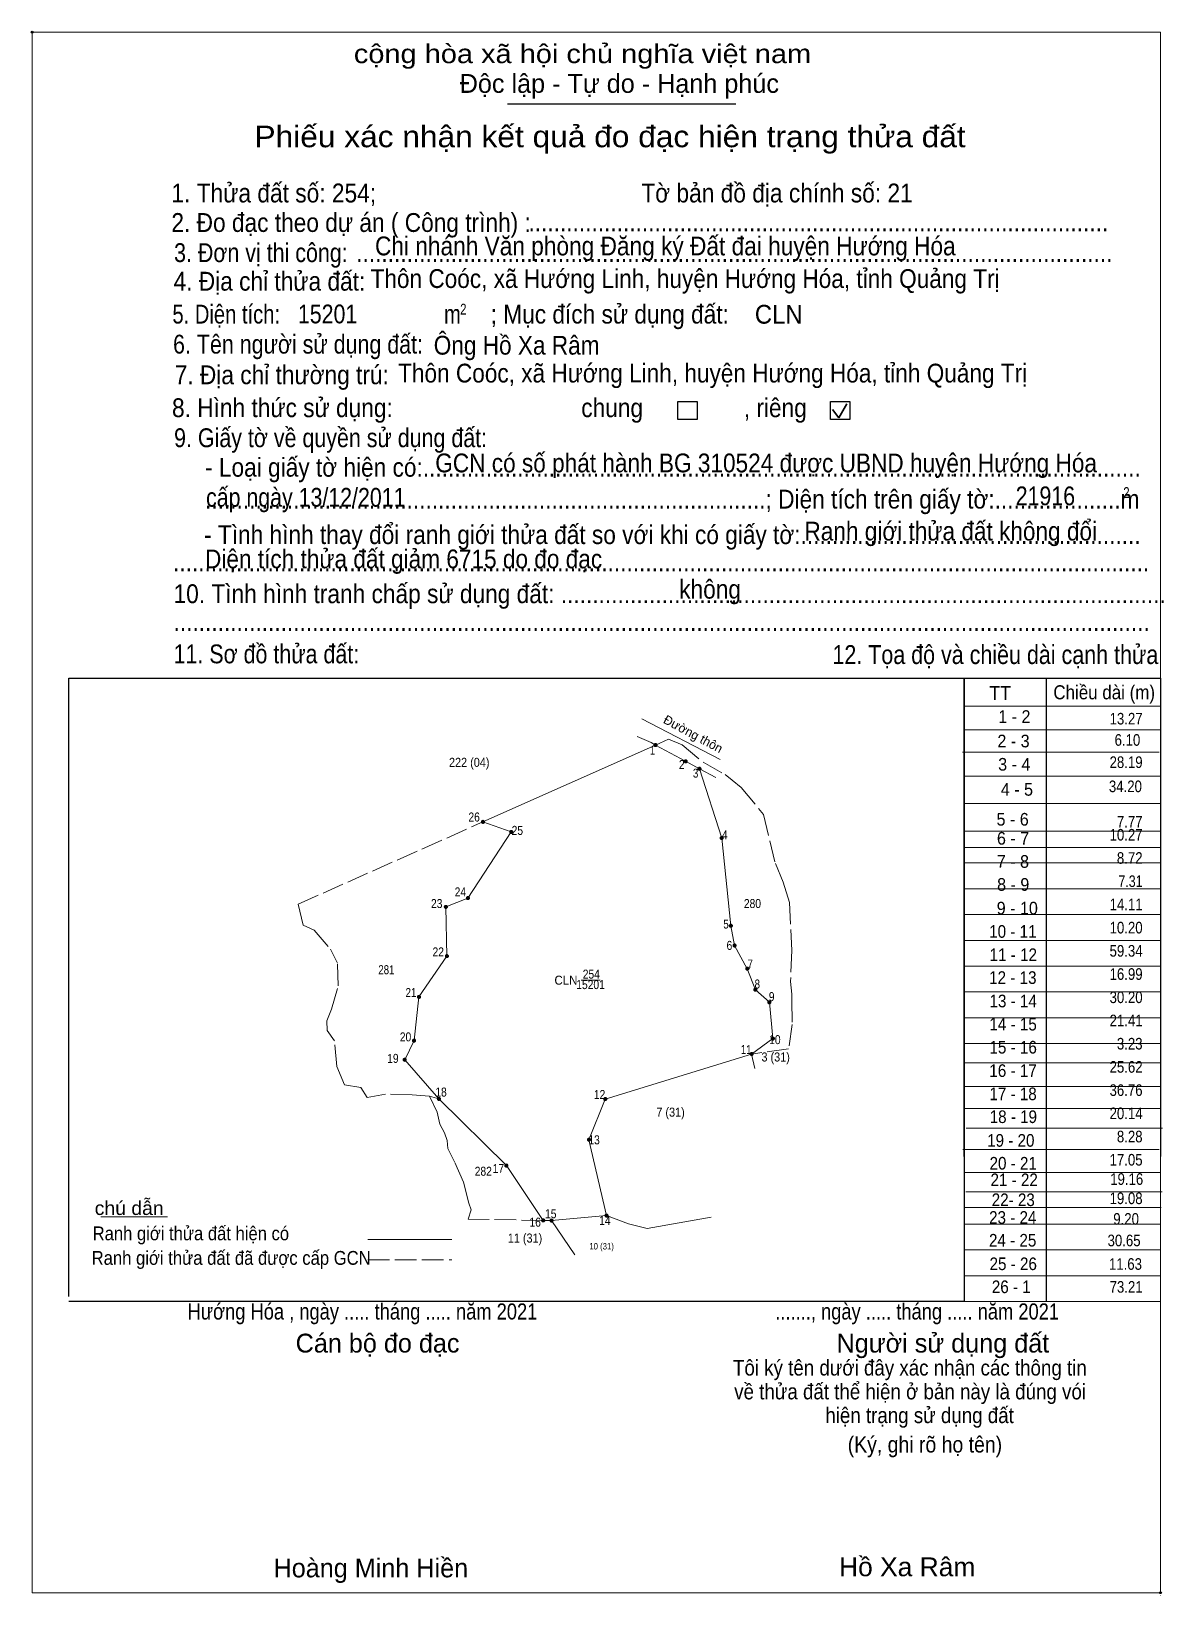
# Model space of a CAD drawing. Header units: metres. Extents: x 554355 to 557717, y 1847780 to 1848413.
# Drawn here: x 554355 to 554794, y 1847806 to 1848413 of the extents above; entities that cross this region are included whole.
import ezdxf
from ezdxf.enums import TextEntityAlignment as Align

# ---------------------------------------------------------------- set-up
doc = ezdxf.new("R2010")
doc.units = ezdxf.units.M
doc.header["$LTSCALE"] = 1.4
doc.header["$PDMODE"] = 32
doc.header["$PDSIZE"] = 0.7
doc.linetypes.add('LONG_DASHED', pattern=[7.5, 6, -1.5])
for name, color, linetype, lineweight in [('1', 7, 'Continuous', 13), ('10', 7, 'LONG_DASHED', 13), ('15', 7, 'Continuous', 13), ('17', 7, 'Continuous', 13), ('2', 7, 'Continuous', 25), ('23', 7, 'LONG_DASHED', 13), ('30', 7, 'Continuous', 13), ('6', 7, 'Continuous', 13), ('63', 7, 'LONG_DASHED', 13)]:
    doc.layers.add(name, color=color, linetype=linetype, lineweight=lineweight)

msp = doc.modelspace()

# ---------------------------------------------------------------- texts
at = {"layer": '1'}
for s, width, p in [('222 (04)', 0.9, (554525.035, 1848127.6)), ('280', 0.85, (554634.81, 1848072.86)), ('281', 0.8, (554492.915, 1848047.2)), ('254', 0.85, (554572.36, 1848045.49)), ('CLN', 0.95, (554562.52, 1848043.14)), ('15201', 0.85, (554572.06, 1848041.44)), ('282', 0.85, (554530.48, 1847969.08))]:
    msp.add_text(s, height=3.5, dxfattribs=dict(at, width=width)).set_placement(p, align=Align.CENTER)
at = {"layer": '10'}
for s, height, width, p in [('1 - 2', 4.91, 0.95, (554736.35, 1848144.64)), ('2 - 3', 4.91, 0.95, (554736.01, 1848135.16)), ('3 - 4', 4.91, 0.95, (554736.305, 1848126.13)), ('4 - 5', 4.91, 0.95, (554737.335, 1848116.42)), ('5 - 6', 4.91, 0.95, (554735.67, 1848104.82)), ('6 - 7', 4.91, 0.95, (554735.83, 1848097.44)), ('7 - 8', 4.91, 0.95, (554735.775, 1848088.47)), ('8 - 9', 4.91, 0.95, (554735.89, 1848079.55)), ('9 - 10', 4.91, 0.95, (554737.475, 1848070.37)), ('10 - 11', 4.91, 0.9, (554735.765, 1848061.33)), ('11 - 12', 4.91, 0.9, (554735.915, 1848052.29)), ('12 - 13', 4.91, 0.9, (554735.745, 1848043.44)), ('13 - 14', 4.91, 0.9, (554735.88, 1848034.37)), ('14 - 15', 4.91, 0.9, (554735.84, 1848025.4)), ('15 - 16', 4.91, 0.9, (554735.865, 1848016.44)), ('16 - 17', 4.91, 0.9, (554735.835, 1848007.37)), ('17 - 18', 4.896, 0.9, (554735.835, 1847998.37)), ('18 - 19', 4.896, 0.9, (554735.95, 1847989.51)), ('19 - 20 ', 4.896, 0.9, (554735.78, 1847980.33)), ('20 - 21', 4.896, 0.9, (554735.9, 1847971.47)), ('21 - 22', 4.896, 0.9, (554736.27, 1847965.06)), ('22- 23', 4.896, 0.9, (554735.915, 1847957.31)), ('23 - 24', 4.896, 0.9, (554735.715, 1847950.45)), ('24 - 25', 4.896, 0.9, (554735.685, 1847941.62)), ('25 - 26', 4.896, 0.9, (554735.9, 1847932.49)), ('26 - 1', 4.9, 0.9, (554735.14, 1847923.57))]:
    msp.add_text(s, height=height, dxfattribs=dict(at, width=width)).set_placement(p, align=Align.CENTER)
at = {"layer": '2'}
for s, height, width, p in [('cộng hòa xã hội chủ nghĩa việt nam', 7.301, 1.15, (554480.3, 1848400.42)), ('1. Thửa đất số: 254;                                          Tờ bản đồ địa chính số: 21', 7.32, 0.9, (554409.58, 1848346.42)), ('2. Đo đạc theo dự án ( Công trình) : ', 7.306, 0.9, (554409.58, 1848334.98)), ('Chi nhánh Văn phòng Đăng ký Đất đai huyện Hướng Hóa', 7.3, 0.9, (554488.5, 1848325.9)), ('............................................................................................', 7.306, 0.9, (554547.98, 1848335.22)), ('3. Đơn vị thi công:', 7.306, 0.85, (554410.62, 1848323.3)), ('........................................................................................................................', 7.306, 0.9, (554481.22, 1848323.3)), ('Thôn Coóc, xã Hướng Linh, huyện Hướng Hóa, tỉnh Quảng Trị', 7.28, 0.9, (554486.78, 1848313.26)), ('4. Địa chỉ thửa đất:', 7.306, 0.9, (554410.42, 1848312.22)), ('5. Diện tích:', 7.306, 0.8, (554409.98, 1848299.46)), ('15201', 7.28, 0.85, (554458.62, 1848299.54)), ('m', 7.301, 0.8, (554515.26, 1848299.46)), ('2', 4.172, 0.8, (554521.5, 1848302.94)), ('; Mục đích sử dụng đất:', 7.301, 0.9, (554533.34, 1848299.46)), ('CLN', 7.28, 0.95, (554635.74, 1848299.42)), ('6. Tên người sử dụng đất:', 7.306, 0.85, (554410.22, 1848287.82)), ('Ông Hồ Xa Râm', 7.28, 0.9, (554511.26, 1848287.42)), ('7. Địa chỉ thường trú:', 7.306, 0.9, (554410.86, 1848275.94)), ('Thôn Coóc, xã Hướng Linh, huyện Hướng Hóa, tỉnh Quảng Trị', 7.28, 0.9, (554497.46, 1848276.61)), ('8. Hình thức sử dụng:', 7.306, 0.9, (554409.82, 1848263.18)), ('chung                , riêng', 7.301, 0.9, (554568.46, 1848263.18)), ('9. Giấy tờ về quyền sử dụng đất:', 7.306, 0.85, (554410.62, 1848251.54)), ('     - Loại giấy tờ hiện có:..................................................................................................................', 7.301, 0.9, (554410.42, 1848240.1)), ('GCN có số phát hành BG 310524 được UBND huyện Hướng Hóa ', 7.28, 0.9, (554511.86, 1848241.78)), ('cấp ngày 13/12/2011', 7.28, 0.85, (554423.02, 1848228.46)), ('21916', 7.28, 0.85, (554736.86, 1848229.02)), ('     .........................................................................................; Diện tích trên giấy tờ:....................m', 7.301, 0.9, (554410.42, 1848227.74)), ('2', 4.172, 0.8, (554778.54, 1848231.86)), ('     - Tình hình thay đổi ranh giới thửa đất so với khi có giấy tờ:......................................................', 7.301, 0.9, (554410.02, 1848213.98)), ('Ranh giới thửa đất không đổi', 7.28, 0.9, (554654.98, 1848215.34)), ('Diện tích thửa đất giảm 6715 do đo đạc', 7.28, 0.9, (554422.62, 1848204.58)), ('...........................................................................................................................................................', 7.301, 0.9, (554410.22, 1848203.38)), ('không', 7.302, 0.9, (554606.42, 1848192.82)), ('10. Tình hình tranh chấp sử dụng đất: ................................................................................................', 7.306, 0.9, (554410.42, 1848191.06)), ('11. Sơ đồ thửa đất:', 7.306, 0.85, (554410.42, 1848167.74)), ('...........................................................................................................................................................', 7.301, 0.9, (554410.42, 1848180.26)), ('12. Tọa độ và chiều dài cạnh thửa', 7.32, 0.85, (554665.82, 1848167.46)), ('Hướng Hóa , ngày ..... tháng ..... năm 2021', 6.24, 0.85, (554415.86, 1847913.34)), ('......., ngày ..... tháng ..... năm 2021', 6.24, 0.85, (554643.66, 1847913.34)), ('......., ngày ..... tháng ..... năm 2021', 6.24, 0.85, (554643.66, 1847913.34)), ('......., ngày ..... tháng ..... năm 2021', 6.24, 0.85, (554643.66, 1847913.34)), ('(Ký, ghi rõ họ tên)', 6.258, 0.9, (554671.74, 1847861.78)), ('Hồ Xa Râm', 7.28, 1.05, (554668.38, 1847813.82))]:
    msp.add_text(s, height=height, dxfattribs=dict(at, width=width)).set_placement(p)
for s, height, p in [('Độc lập - Tự do - Hạnh phúc', 7.301, (554521.34, 1848388.9)), ('Người sử dụng đất', 7.301, (554667.42, 1847900.54)), ('Cán bộ đo đạc', 7.302, (554457.74, 1847900.54)), ('Hoàng Minh Hiền', 7.3, (554449.18, 1847813.38))]:
    msp.add_text(s, height=height, dxfattribs=at).set_placement(p)
for s, height, width, p in [('Phiếu xác nhận kết quả đo đạc hiện trạng thửa đất', 8.343, 1.1, (554579.625, 1848367.82)), ('Tôi ký tên dưới đây xác nhận các thông tin', 6.032, 0.9, (554695.84, 1847891.62)), ('về thửa đất thể hiện ở bản này là đúng vói', 6.032, 0.9, (554695.925, 1847882.38)), ('hiện trạng sử dụng đất', 6.032, 0.9, (554699.6, 1847873.18))]:
    msp.add_text(s, height=height, dxfattribs=dict(at, width=width)).set_placement(p, align=Align.CENTER)
msp.add_text('.', height=2.087, dxfattribs=at).set_placement((554792.964, 1847806.26), align=Align.CENTER)
at = {"layer": '30'}
for s, height, width, p in [('TT', 5.44, 0.95, (554726.62, 1848153.46)), ('Chiều dài (m)', 5.456, 0.9, (554751.46, 1848153.78))]:
    msp.add_text(s, height=height, dxfattribs=dict(at, width=width)).set_placement(p)
at = {"layer": '6'}
for s, height, width, p in [('chú dẫn', 5.346, 1.05, (554379.86, 1847953.86)), ('Ranh giới thửa đất hiện có ', 5.346, 0.9, (554379.06, 1847944.06)), ('Ranh giới thửa đất đã được cấp GCN', 5.36, 0.9, (554378.66, 1847934.54))]:
    msp.add_text(s, height=height, dxfattribs=dict(at, width=width)).set_placement(p)
at = {"layer": '63'}
msp.add_text('Đường thôn', height=3.5, rotation=331.6, dxfattribs=at).set_placement((554611.008, 1848138.808), align=Align.CENTER)
for s, height, width, p in [('13.27', 4.5, 0.85, (554786.05, 1848144.02)), ('6.10', 4.5, 0.85, (554785.15, 1848135.78)), (' 1', 3.5, 0.75, (554597.05, 1848132.29)), (' 2', 3.5, 0.85, (554608.53, 1848126.75)), (' 3', 3.5, 0.8, (554613.83, 1848123.41)), ('28.19', 4.5, 0.85, (554786.05, 1848127.16)), ('34.20', 4.5, 0.85, (554785.79, 1848117.79)), (' 26', 3.5, 0.85, (554529.15, 1848106.4)), (' 25', 3.5, 0.85, (554545.89, 1848101.21)), (' 4', 3.5, 0.85, (554625.19, 1848099.5)), ('10.27', 4.5, 0.85, (554786.05, 1848099.02)), ('7.77', 4.5, 0.85, (554786.04, 1848104.07)), ('8.72', 4.5, 0.85, (554786.03, 1848090.02)), ('7.31', 4.5, 0.8, (554786.04, 1848081.02)), (' 24', 3.5, 0.85, (554523.81, 1848077.36)), (' 23', 3.5, 0.85, (554514.64, 1848072.86)), ('14.11', 4.5, 0.85, (554786.06, 1848072.02)), (' 5', 3.5, 0.8, (554625.61, 1848064.91)), ('10.20', 4.5, 0.85, (554786.05, 1848063.02)), (' 22', 3.5, 0.85, (554515.22, 1848054.11)), (' 6', 3.5, 0.85, (554626.99, 1848056.63)), ('59.34', 4.5, 0.85, (554786.05, 1848054.02)), (' 7', 3.5, 0.8, (554634.99, 1848049.41)), ('16.99', 4.5, 0.85, (554786.05, 1848045.02)), (' 8', 3.5, 0.8, (554637.74, 1848041.66)), (' 21', 3.5, 0.8, (554504.53, 1848038.36)), (' 9', 3.5, 0.85, (554643.36, 1848036.76)), ('30.20', 4.5, 0.85, (554786.05, 1848036.02)), ('21.41', 4.5, 0.85, (554786.06, 1848027.02)), (' 20', 3.5, 0.85, (554502.55, 1848021.16)), (' 11', 3.5, 0.8, (554634.48, 1848016.27)), (' 10', 3.5, 0.85, (554645.72, 1848020.09)), ('3.23', 4.5, 0.85, (554786.03, 1848018.02)), (' 19', 3.5, 0.85, (554497.66, 1848012.82)), ('25.62', 4.5, 0.85, (554786.05, 1848009.02)), (' 18', 3.5, 0.85, (554516.32, 1847999.76)), (' 12', 3.5, 0.85, (554577.76, 1847998.82)), ('36.76', 4.5, 0.85, (554786.04, 1848000.02)), ('20.14', 4.5, 0.85, (554786.05, 1847991.02)), (' 13', 3.5, 0.85, (554575.65, 1847981.25)), ('8.28', 4.5, 0.85, (554786.04, 1847982.02)), ('17.05', 4.5, 0.85, (554786.04, 1847973.02)), (' 17', 3.5, 0.85, (554538.53, 1847970.1)), ('19.16', 4.5, 0.85, (554786.29, 1847965.55)), ('19.08', 4.5, 0.85, (554786.05, 1847958.08)), (' 16', 3.5, 0.85, (554552.81, 1847949.33)), (' 15', 3.5, 0.85, (554558.84, 1847952.6)), (' 14', 3.5, 0.85, (554579.84, 1847949.99)), ('9.20', 4.5, 0.85, (554784.64, 1847950.1)), ('30.65', 4.5, 0.85, (554785.27, 1847941.74)), ('11.63', 4.5, 0.85, (554785.81, 1847932.61)), ('73.21', 4.5, 0.85, (554786.06, 1847923.74))]:
    msp.add_text(s, height=height, dxfattribs=dict(at, width=width)).set_placement(p, align=Align.RIGHT)
at = {"layer": '63', "width": 0.9}
for s, height, p in [('3 (31)', 3.5, (554643.815, 1848013.36)), ('7 (31)', 3.5, (554603.065, 1847991.98)), ('11 (31)', 3.5, (554546.65, 1847943.17)), ('10 (31)', 2.5, (554576.34, 1847940.49))]:
    msp.add_text(s, height=height, dxfattribs=at).set_placement(p, align=Align.CENTER)

# ---------------------------------------------------------------- hatches: boundary and pattern name
at = {"layer": '63'}
for points in [[(554597.84, 1848136.05, 1), (554596.64, 1848136.05, 1)], [(554609.51, 1848129.74, 1), (554608.31, 1848129.74, 1)], [(554614.88, 1848126.85, 1), (554613.68, 1848126.85, 1)], [(554530.96, 1848106.27, 1), (554529.76, 1848106.27, 1)], [(554541.91, 1848102.36, 1), (554540.71, 1848102.36, 1)], [(554623.49, 1848100.01, 1), (554622.29, 1848100.01, 1)], [(554516.57, 1848073.31, 1), (554515.37, 1848073.31, 1)], [(554525.11, 1848076.73, 1), (554523.91, 1848076.73, 1)], [(554627.04, 1848065.99, 1), (554625.84, 1848065.99, 1)], [(554516.97, 1848054.23, 1), (554515.77, 1848054.23, 1)], [(554628.48, 1848058.35, 1), (554627.28, 1848058.35, 1)], [(554633.42, 1848049.35, 1), (554632.22, 1848049.35, 1)], [(554506.15, 1848038.42, 1), (554504.95, 1848038.42, 1)], [(554636.56, 1848041.21, 1), (554635.36, 1848041.21, 1)], [(554641.99, 1848036.31, 1), (554640.79, 1848036.31, 1)], [(554504.23, 1848021.48, 1), (554503.03, 1848021.48, 1)], [(554643.33, 1848022.26, 1), (554642.13, 1848022.26, 1)], [(554500.61, 1848014.03, 1), (554499.41, 1848014.03, 1)], [(554635.08, 1848016.27, 1), (554633.88, 1848016.27, 1)], [(554513.87, 1847998.87, 1), (554512.67, 1847998.87, 1)], [(554578.36, 1847998.82, 1), (554577.16, 1847998.82, 1)], [(554572.05, 1847983.04, 1), (554570.85, 1847983.04, 1)], [(554540.02, 1847973.03, 1), (554538.82, 1847973.03, 1)], [(554554.3, 1847951.76, 1), (554553.1, 1847951.76, 1)], [(554557.53, 1847951.71, 1), (554556.33, 1847951.71, 1)], [(554578.85, 1847953.62, 1), (554577.65, 1847953.62, 1)]]:
    msp.add_hatch(color=256, dxfattribs=at).paths.add_polyline_path(points)

# ---------------------------------------------------------------- linework, layer by layer
at = {"layer": '1'}
msp.add_lwpolyline([(554597.24, 1848136.05), (554608.91, 1848129.74), (554614.28, 1848126.85), (554622.89, 1848100.01), (554626.44, 1848065.99), (554627.88, 1848058.35), (554632.82, 1848049.35), (554635.96, 1848041.21), (554641.39, 1848036.31), (554642.73, 1848022.26), (554634.48, 1848016.27), (554577.76, 1847998.82), (554571.45, 1847983.04), (554578.25, 1847953.62), (554556.93, 1847951.71), (554553.7, 1847951.76), (554539.42, 1847973.03), (554513.27, 1847998.87), (554500.01, 1848014.03), (554503.63, 1848021.48), (554505.55, 1848038.42), (554516.37, 1848054.23), (554515.97, 1848073.31), (554524.51, 1848076.73), (554541.31, 1848102.36), (554530.36, 1848106.27)], close=True, dxfattribs=at)
at = {"layer": '10', "linetype": 'Continuous'}
for p, q in [((554530.36, 1848106.27), (554597.24, 1848136.05)), ((554634.48, 1848016.27), (554635.79, 1848010.66)), ((554556.93, 1847951.71), (554553.7, 1847951.76)), ((554565.94, 1847938.4), (554556.93, 1847951.71))]:
    msp.add_line(p, q, dxfattribs=at)
at = {"layer": '10'}
for p, q in [((554597.24, 1848136.05), (554602.23, 1848138.27)), ((554458.76, 1848074.39), (554530.36, 1848106.27)), ((554553.7, 1847951.76), (554524.58, 1847952.22))]:
    msp.add_line(p, q, dxfattribs=at)
for points in [[(554458.76, 1848074.39), (554460.63, 1848066.25), (554464.86, 1848064.25), (554471.19, 1848056.95), (554473.93, 1848051.48)], [(554524.58, 1847952.22), (554525.82, 1847955.81), (554524.85, 1847958.51), (554522.82, 1847966.58), (554519.32, 1847974.44), (554516.77, 1847979.63), (554516.53, 1847982.78), (554515.43, 1847985.69), (554513.64, 1847989.1), (554512.54, 1847993.77), (554509.64, 1847999.96), (554502.86, 1848000.41), (554492.52, 1848000.73), (554485.44, 1847999.4), (554483.01, 1848003.3), (554476.62, 1848004.38), (554473.71, 1848011.4), (554472.83, 1848021.35), (554469.9, 1848025.41), (554469.86, 1848029.15), (554471.58, 1848033.66), (554474.24, 1848042.75), (554473.93, 1848051.48)], [(554650.12, 1848037.06), (554650.17, 1848027.75), (554648.85, 1848018.23), (554634.48, 1848016.27)]]:
    msp.add_lwpolyline(points, dxfattribs=at)
at = {"layer": '10', "linetype": 'Continuous'}
for points in [[(554634.48, 1848016.27), (554577.76, 1847998.82), (554571.45, 1847983.04), (554578.25, 1847953.62), (554556.93, 1847951.71)], [(554578.25, 1847953.62), (554586.72, 1847950.37), (554594, 1847948.6), (554618.75, 1847952.98)]]:
    msp.add_lwpolyline(points, dxfattribs=at)
at = {"layer": '15'}
for p, q in [((554591.94, 1848146.18), (554622.36, 1848130.51)), ((554620.59, 1848123.44), (554614.28, 1848126.85)), ((554515.97, 1848073.31), (554524.51, 1848076.73))]:
    msp.add_line(p, q, dxfattribs=at)
for points in [[(554597.24, 1848136.05), (554595.51, 1848136.99), (554590.19, 1848139.42)], [(554614.28, 1848126.85), (554622.89, 1848100.01), (554626.44, 1848065.99), (554627.88, 1848058.35), (554632.82, 1848049.35), (554635.96, 1848041.21), (554641.39, 1848036.31), (554642.73, 1848022.26), (554634.48, 1848016.27)], [(554530.36, 1848106.27), (554541.31, 1848102.36), (554524.51, 1848076.73)], [(554553.7, 1847951.76), (554539.42, 1847973.03), (554513.27, 1847998.87), (554500.01, 1848014.03), (554503.63, 1848021.48), (554505.55, 1848038.42), (554516.37, 1848054.23), (554515.97, 1848073.31)]]:
    msp.add_lwpolyline(points, dxfattribs=at)
at = {"layer": '17'}
msp.add_line((554382.26, 1847953.14), (554408.06, 1847953.14), dxfattribs=at)
at = {"layer": '2'}
for p, q in [((554539.85, 1848384.67), (554628.31, 1848384.67)), ((554369.86, 1848162), (554716.86, 1848162)), ((554369.86, 1847922.29), (554369.86, 1848162)), ((554716.86, 1848162), (554716.86, 1847920.33)), ((554716.86, 1847920.33), (554369.86, 1847920.33))]:
    msp.add_line(p, q, dxfattribs=at)
at = {"layer": '2', "lineweight": 35}
for p, q in [((554668.36, 1848262.87), (554671.39, 1848268.29)), ((554665.87, 1848266.11), (554668.36, 1848262.87))]:
    msp.add_line(p, q, dxfattribs=at)
at = {"layer": '2', "lineweight": 13}
msp.add_lwpolyline([(554355.62, 1848412.42), (554793.04, 1848412.42), (554793.04, 1847807.41), (554355.62, 1847807.41)], close=True, dxfattribs=at)
at = {"layer": '2'}
for points in [[(554605.9, 1848269.22), (554613.42, 1848269.22), (554613.42, 1848262.22), (554605.9, 1848262.22)], [(554665.01, 1848269.22), (554672.52, 1848269.22), (554672.52, 1848262.22), (554665.01, 1848262.22)]]:
    msp.add_lwpolyline(points, close=True, dxfattribs=at)
for p in [(554355.62, 1848412.42), (554793.04, 1847807.41)]:
    msp.add_point(p, dxfattribs=at)
at = {"layer": '23'}
msp.add_lwpolyline([(554602.23, 1848138.27), (554607.63, 1848136.11), (554615.66, 1848129.42), (554624.22, 1848124.59), (554626.96, 1848122.42), (554630.5, 1848119.62), (554639.1, 1848109.13), (554643.7, 1848090.13), (554646.71, 1848082.9), (554649.21, 1848075), (554650.1, 1848056.41), (554649.6, 1848044.4), (554650.11, 1848039.42), (554650.12, 1848037.06)], dxfattribs=at)
at = {"layer": '30', "lineweight": 25}
for p, q in [((554716.86, 1847976.49), (554716.86, 1848162)), ((554748.69, 1848162), (554748.69, 1847920.33))]:
    msp.add_line(p, q, dxfattribs=at)
at = {"layer": '30'}
for p, q in [((554716.86, 1848151.09), (554793.04, 1848151.09)), ((554716.99, 1848141.89), (554793.17, 1848141.89)), ((554716.28, 1848133.23), (554792.46, 1848133.23)), ((554716.73, 1848123.93), (554792.91, 1848123.93)), ((554716.86, 1848113.44), (554793.04, 1848113.44)), ((554716.86, 1848102.73), (554793.04, 1848102.73)), ((554716.86, 1848096.35), (554793.04, 1848096.35)), ((554716.86, 1848090.33), (554793.04, 1848090.33)), ((554716.86, 1848080.33), (554793.04, 1848080.33)), ((554716.86, 1848070.33), (554793.04, 1848070.33)), ((554716.86, 1848060.33), (554793.04, 1848060.33)), ((554716.86, 1848050.33), (554793.04, 1848050.33)), ((554716.86, 1848040.33), (554793.04, 1848040.33)), ((554716.86, 1848030.33), (554793.04, 1848030.33)), ((554716.86, 1848020.33), (554793.04, 1848020.33)), ((554717.11, 1848012.88), (554793.29, 1848012.88)), ((554716.86, 1848003.64), (554793.04, 1848003.64)), ((554716.86, 1847995.17), (554793.04, 1847995.17)), ((554717.62, 1847987.46), (554793.8, 1847987.46)), ((554716.35, 1847979.25), (554792.53, 1847979.25)), ((554716.86, 1847970.33), (554793.04, 1847970.33)), ((554717.5, 1847962.87), (554793.68, 1847962.87)), ((554717.12, 1847956.72), (554793.3, 1847956.72)), ((554716.86, 1847950.33), (554793.04, 1847950.33)), ((554716.86, 1847940.33), (554793.04, 1847940.33)), ((554716.86, 1847930.33), (554793.04, 1847930.33)), ((554716.86, 1847920.33), (554793.04, 1847920.33))]:
    msp.add_line(p, q, dxfattribs=at)
at = {"layer": '30', "lineweight": 25}
msp.add_lwpolyline([(554716.86, 1848162), (554793.04, 1848162), (554793.04, 1847976.49)], dxfattribs=at)
at = {"layer": '6'}
msp.add_line((554485.7, 1847944.42), (554518.26, 1847944.42), dxfattribs=at)
at = {"layer": '6', "linetype": 'LONG_DASHED'}
msp.add_line((554485.7, 1847936.46), (554518.26, 1847936.46), dxfattribs=at)
at = {"layer": '63', "linetype": 'Continuous'}
for p, q in [((554568.4, 1848044.93), (554575.77, 1848044.93)), ((554513.27, 1847998.87), (554509.64, 1847999.96))]:
    msp.add_line(p, q, dxfattribs=at)
at = {"layer": '63'}
for centre in [(554597.24, 1848136.05), (554608.91, 1848129.74), (554614.28, 1848126.85), (554530.36, 1848106.27), (554541.31, 1848102.36), (554622.89, 1848100.01), (554515.97, 1848073.31), (554524.51, 1848076.73), (554626.44, 1848065.99), (554516.37, 1848054.23), (554627.88, 1848058.35), (554632.82, 1848049.35), (554505.55, 1848038.42), (554635.96, 1848041.21), (554641.39, 1848036.31), (554503.63, 1848021.48), (554642.73, 1848022.26), (554500.01, 1848014.03), (554634.48, 1848016.27), (554513.27, 1847998.87), (554577.76, 1847998.82), (554571.45, 1847983.04), (554539.42, 1847973.03), (554553.7, 1847951.76), (554556.93, 1847951.71), (554578.25, 1847953.62)]:
    msp.add_circle(centre, 0.6, dxfattribs=at)

msp.set_redraw_order([(e.dxf.handle, doc.entitydb.next_handle()) for e in msp.query("TEXT MTEXT ATTDEF DIMENSION ARC_DIMENSION")])  # texts and dimensions are drawn at this point

doc.saveas('drawing.dxf')
